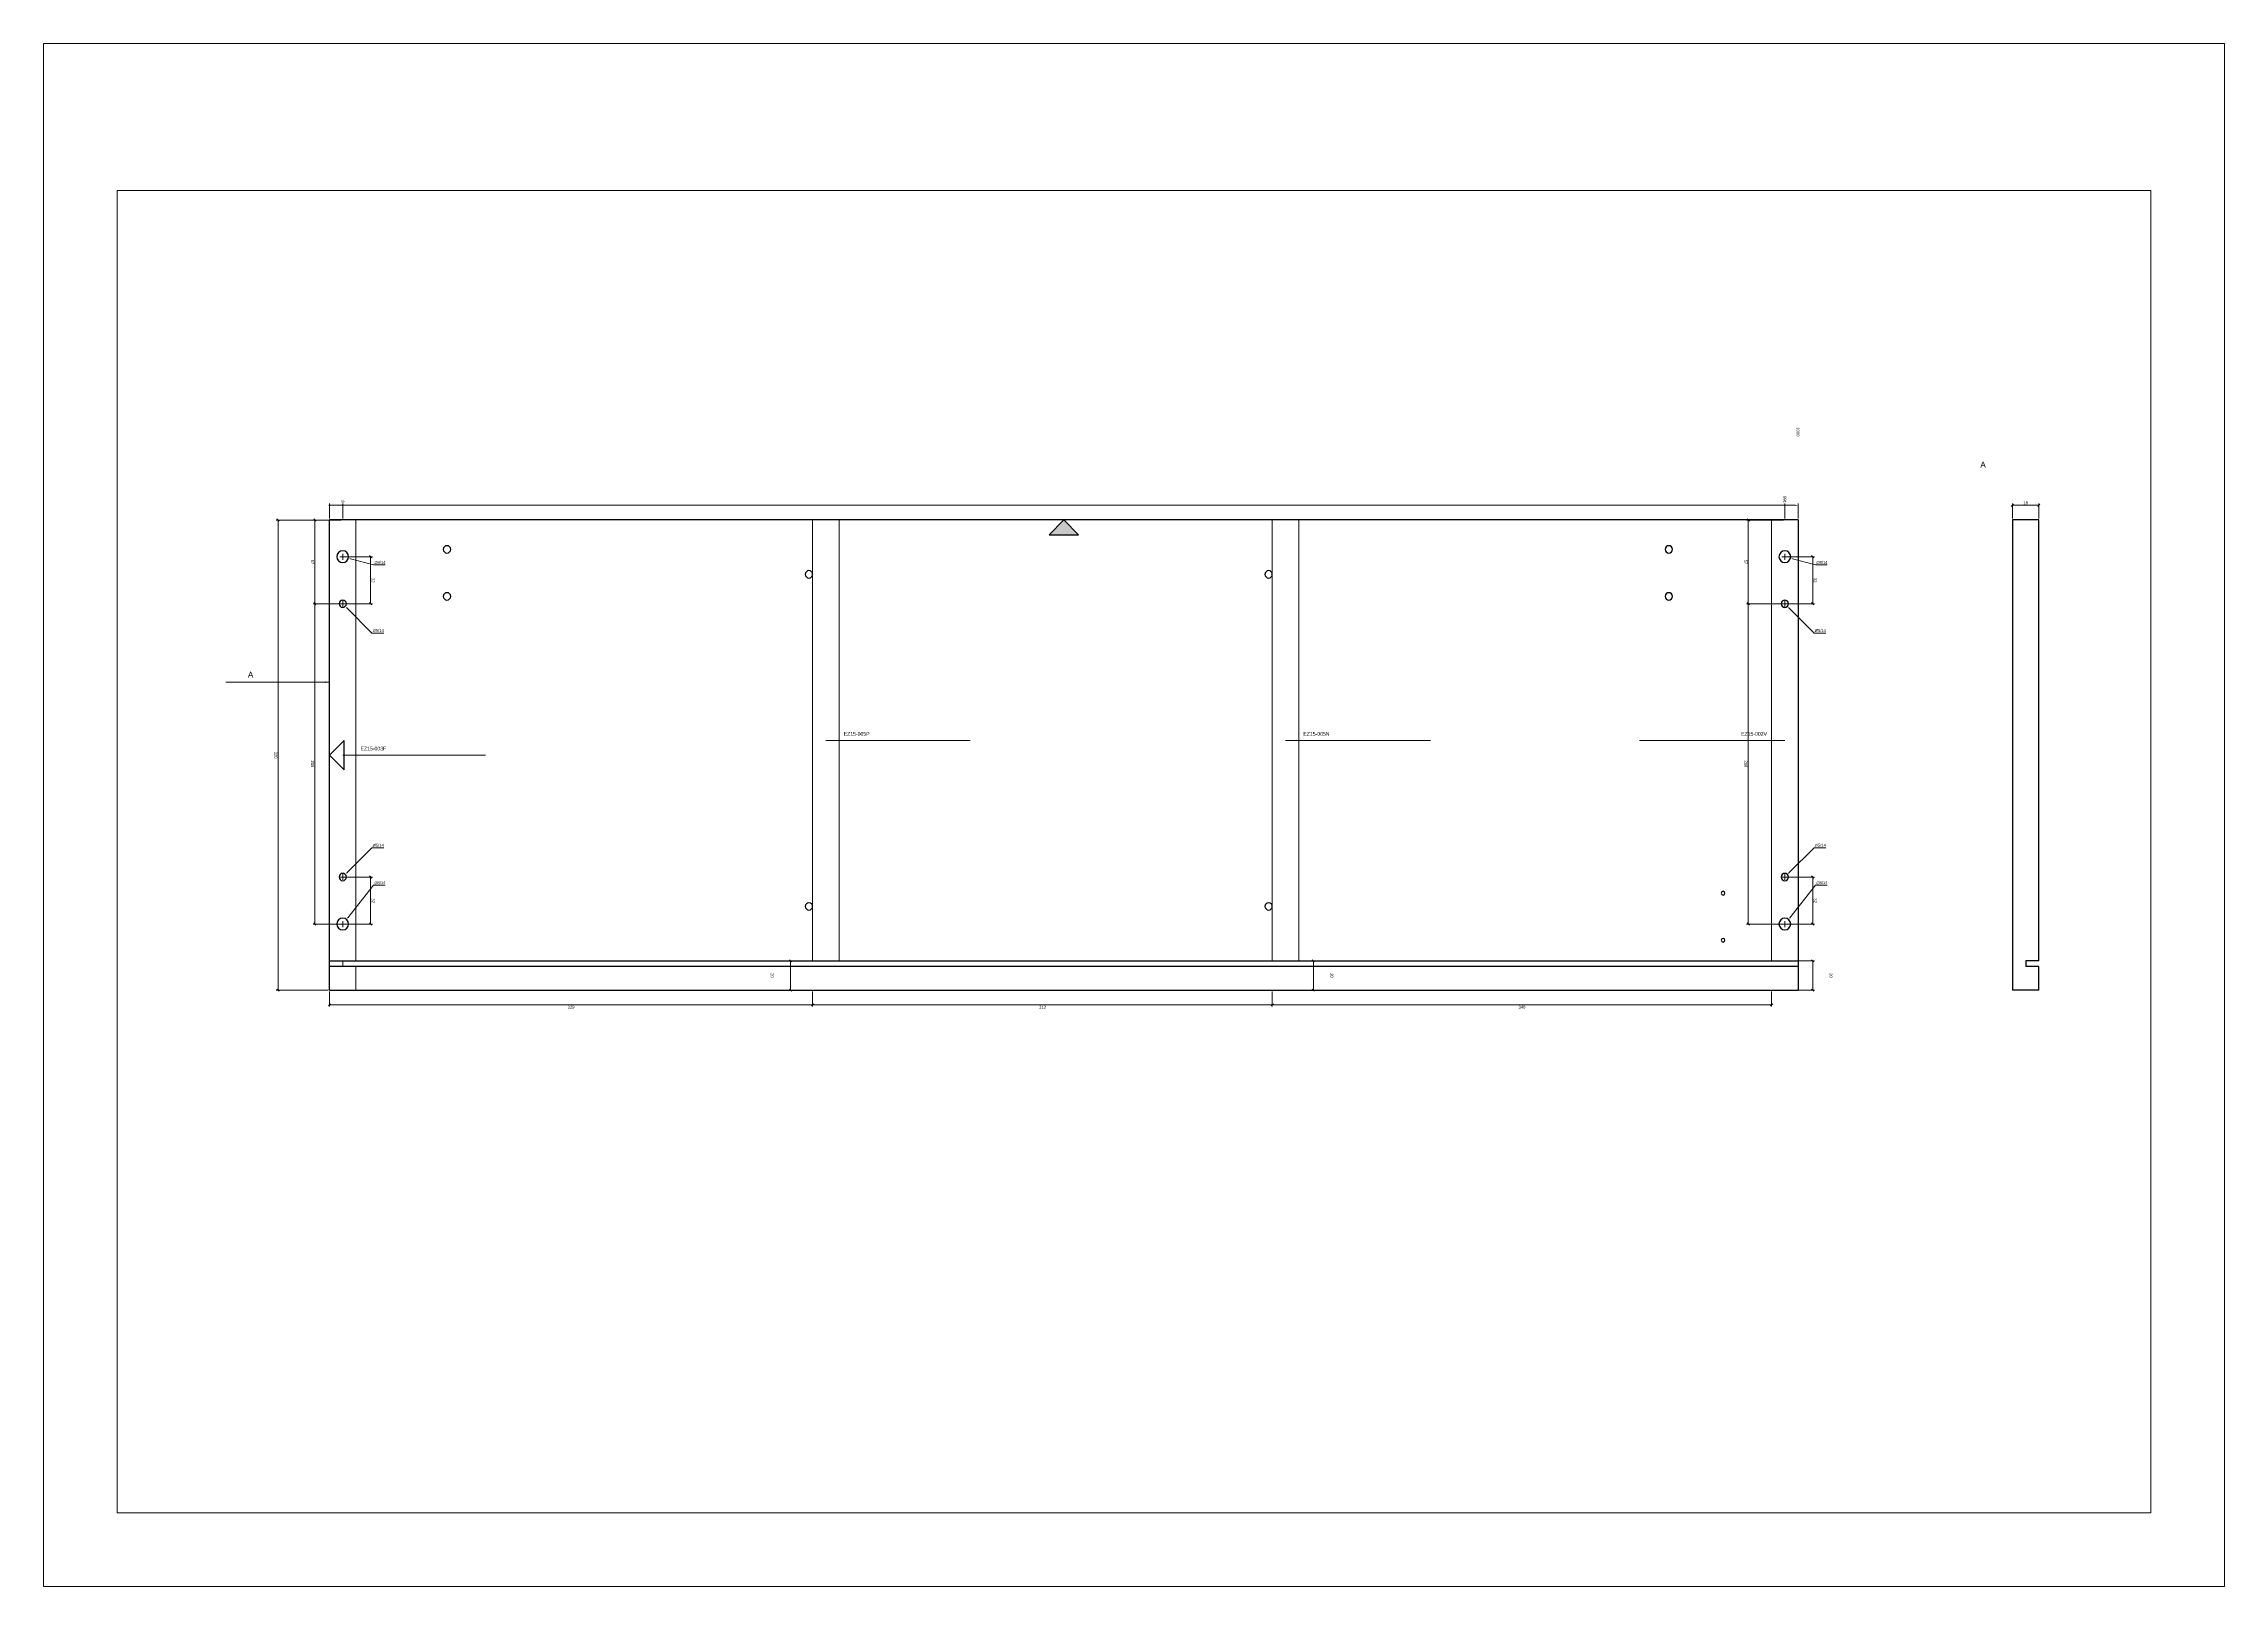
# Paper-space layout 'Left cabinet side2' of a CAD drawing. Header units: millimetres. Extents: x -4 to 1481, y -4 to 1046.
import ezdxf

# ---------------------------------------------------------------- set-up
doc = ezdxf.new("R2010")
doc.units = ezdxf.units.MM
doc.layers.get('0').update_dxf_attribs({"true_color": 0xc2c2ced6})
for name, color, linetype, true_color in [('New project_cabinet-001_Left cabinet side_Machining group1_View from above', 1, 'Continuous', 0xc2ff0000), ('New project_cabinet-001_Left cabinet side_Machining group_View from above', 1, 'Continuous', 0xc2ff0000), ('New project_cabinet-001_Left cabinet side_View from above', 1, 'Continuous', 0xc2ff0000), ('New project_cabinet-001_Left cabinet side_View from left', 1, 'Continuous', 0xc2ff0000)]:
    doc.layers.add(name, color=color, linetype=linetype, true_color=true_color)
doc.layers.add('TitleBlock', color=7, linetype='Continuous')
doc.styles.add('Beschriftung', font='arial.ttf')
doc.styles.add('Blum_Dimension', font='arial.ttf', dxfattribs={"height": 2})
doc.styles.add('Blum_ViewInfo', font='arial.ttf', dxfattribs={"height": 4})
doc.dimstyles.new('Blum_Chain', dxfattribs={"dimtxt": 2, "dimasz": 2, "dimexe": 1.25, "dimexo": 1, "dimtad": 0, "dimjust": 4, "dimtih": 1, "dimtoh": 1, "dimtxsty": 'Blum_Dimension', "dimblk1": 'DOTSMALL', "dimsah": 1, "dimcen": 2, "dimadec": 0, "dimazin": 2, "dimtfac": 1, "dimtix": 1, "dimtmove": 0, "dimatfit": 3, "dimldrblk": 'OBLIQUE', "dimfxl": 1, "dimlwd": 5, "dimlwe": 5, "dimarcsym": 0})
doc.dimstyles.new('Blum_Default', dxfattribs={"dimtxt": 2, "dimasz": 1.5, "dimexe": 1.25, "dimexo": 1, "dimtad": 1, "dimtxsty": 'Blum_Dimension', "dimblk": 'OBLIQUE', "dimcen": 2, "dimadec": 0, "dimazin": 2, "dimtfac": 1, "dimtix": 1, "dimtmove": 0, "dimatfit": 3, "dimfxl": 1, "dimlwd": 5, "dimlwe": 5, "dimarcsym": 0})
doc.dimstyles.new('Blum_Default$4', dxfattribs={"dimtxt": 2, "dimasz": 1.5, "dimexe": 1.25, "dimexo": 1, "dimtad": 1, "dimtih": 1, "dimtoh": 1, "dimtxsty": 'Blum_Dimension', "dimblk1": 'OBLIQUE', "dimsah": 1, "dimcen": 2, "dimadec": 0, "dimazin": 2, "dimtfac": 1, "dimtofl": 0, "dimtmove": 0, "dimatfit": 3, "dimfxl": 1, "dimlwd": 5, "dimlwe": 5, "dimarcsym": 0})
doc.dimstyles.new('Blum_ViewInfo', dxfattribs={"dimtxt": 4, "dimasz": 3, "dimexe": 1.25, "dimexo": 1, "dimtad": 1, "dimtxsty": 'Blum_ViewInfo', "dimblk": 'OBLIQUE', "dimcen": 0.09, "dimadec": 0, "dimazin": 2, "dimtfac": 1, "dimtofl": 0, "dimtmove": 0, "dimatfit": 2, "dimfxl": 1, "dimlwd": 20, "dimlwe": 20, "dimarcsym": 0})

# ---------------------------------------------------------------- blocks, each defined once
blk = doc.blocks.new('TitleBlock_Left cabinet side2')
at = {"layer": 'TitleBlock', "lineweight": 0}
for points in [[(-0.79, -0.79, 0), (-0.79, 209.21, 0), (296.21, 209.21, 0), (296.21, -0.79, 0)], [(9.21, 9.21, 0), (9.21, 189.21, 0), (286.21, 189.21, 0), (286.21, 9.21, 0)]]:
    blk.add_polyline3d(points, close=True, dxfattribs=at)
blk = doc.blocks.new('_Oblique')
at = {"color": 0, "linetype": 'ByBlock', "lineweight": -2}
blk.add_line((-0.5, -0.5), (0.5, 0.5), dxfattribs=at)
blk = doc.blocks.new('*D208')
at = {"layer": 'Defpoints', "color": 0, "lineweight": 0}
for p in [(1354.7, 731.8), (1336.7, 721.8), (1354.7, 721.8)]:
    blk.add_point(p, dxfattribs=at)
at = {"layer": 'New project_cabinet-001_Left cabinet side_View from left', "color": 0, "lineweight": 5}
for p, q in [((1336.7, 722.8), (1336.7, 733.1)), ((1336.7, 731.8), (1354.7, 731.8)), ((1354.7, 722.8), (1354.7, 733.1))]:
    blk.add_line(p, q, dxfattribs=at)
at = {"layer": 'New project_cabinet-001_Left cabinet side_View from left', "color": 0, "lineweight": 5, "xscale": 1.5, "yscale": 1.5, "zscale": 1.5, "rotation": 180}
blk.add_blockref('_Oblique', (1336.7, 731.8), dxfattribs=at)
at = {"layer": 'New project_cabinet-001_Left cabinet side_View from left', "color": 0, "lineweight": 5, "xscale": 1.5, "yscale": 1.5, "zscale": 1.5}
blk.add_blockref('_Oblique', (1354.7, 731.8), dxfattribs=at)
at = {"layer": 'New project_cabinet-001_Left cabinet side_View from left', "color": 0, "lineweight": 0, "insert": (1345.7, 733.5), "char_height": 2, "attachment_point": 5, "style": 'Blum_Dimension'}
blk.add_mtext('18', dxfattribs=at)
blk = doc.blocks.new('Blum_Trinagle_Outline')
blk.add_lwpolyline([(0, 0), (2, 2), (-2, 2)], close=True)
blk = doc.blocks.new('Blum_Trinagle_Filled')
h = blk.add_hatch(color=256)
h.dxf.hatch_style = 1
h.paths.add_polyline_path([(2, 2), (-2, 2), (0, 0)])
blk.add_lwpolyline([(0, 0), (2, 2), (-2, 2)], close=True)
blk = doc.blocks.new('_DotSmall')
at = {"color": 0, "linetype": 'ByBlock', "const_width": 0.5}
blk.add_lwpolyline([(-0.0625, 0, 1), (0.0625, 0, 1)], format="xyb", close=True, dxfattribs=at)
blk = doc.blocks.new('*D211')
at = {"layer": 'Defpoints', "color": 0, "lineweight": 0}
for p in [(199.7, 731.8), (190.7, 721.8), (199.7, 721.8)]:
    blk.add_point(p, dxfattribs=at)
at = {"layer": 'New project_cabinet-001_Left cabinet side_View from above', "color": 0, "lineweight": 5}
for p, q in [((190.7, 722.8), (190.7, 733.1)), ((190.7, 731.8), (197.7, 731.8)), ((199.7, 722.8), (199.7, 733.1))]:
    blk.add_line(p, q, dxfattribs=at)
at = {"layer": 'New project_cabinet-001_Left cabinet side_View from above', "color": 0, "lineweight": 0}
blk.add_solid([(197.7, 731.5), (197.7, 732.2), (199.7, 731.8)], dxfattribs=at)
at = {"layer": 'New project_cabinet-001_Left cabinet side_View from above', "color": 0, "lineweight": 5, "xscale": 2, "yscale": 2, "zscale": 2, "rotation": 180}
blk.add_blockref('_DotSmall', (190.7, 731.8), dxfattribs=at)
at = {"layer": 'New project_cabinet-001_Left cabinet side_View from above', "color": 0, "lineweight": 0, "insert": (199.7, 734.4), "char_height": 2, "attachment_point": 5, "rotation": 270, "style": 'Blum_Dimension'}
blk.add_mtext('9', dxfattribs=at)
blk = doc.blocks.new('*D214')
at = {"layer": 'Defpoints', "color": 0, "lineweight": 0}
for p in [(1181.7, 731.8), (190.7, 721.8), (1181.7, 721.8)]:
    blk.add_point(p, dxfattribs=at)
at = {"layer": 'New project_cabinet-001_Left cabinet side_View from above', "color": 0, "lineweight": 5}
for p, q in [((190.7, 722.8), (190.7, 733.1)), ((190.7, 731.8), (1179.7, 731.8)), ((1181.7, 722.8), (1181.7, 733.1))]:
    blk.add_line(p, q, dxfattribs=at)
at = {"layer": 'New project_cabinet-001_Left cabinet side_View from above', "color": 0, "lineweight": 0}
blk.add_solid([(1179.7, 731.5), (1179.7, 732.2), (1181.7, 731.8)], dxfattribs=at)
at = {"layer": 'New project_cabinet-001_Left cabinet side_View from above', "color": 0, "lineweight": 5, "xscale": 2, "yscale": 2, "zscale": 2, "rotation": 180}
blk.add_blockref('_DotSmall', (190.7, 731.8), dxfattribs=at)
at = {"layer": 'New project_cabinet-001_Left cabinet side_View from above', "color": 0, "lineweight": 0, "insert": (1181.7, 735.7), "char_height": 2, "attachment_point": 5, "rotation": 270, "style": 'Blum_Dimension'}
blk.add_mtext('991', dxfattribs=at)
blk = doc.blocks.new('*D217')
at = {"layer": 'Defpoints', "color": 0, "lineweight": 0}
for p in [(1190.7, 731.8), (190.7, 721.8), (1190.7, 721.8)]:
    blk.add_point(p, dxfattribs=at)
at = {"layer": 'New project_cabinet-001_Left cabinet side_View from above', "color": 0, "lineweight": 5}
for p, q in [((190.7, 722.8), (190.7, 733.1)), ((190.7, 731.8), (1188.7, 731.8)), ((1190.7, 722.8), (1190.7, 733.1))]:
    blk.add_line(p, q, dxfattribs=at)
at = {"layer": 'New project_cabinet-001_Left cabinet side_View from above', "color": 0, "lineweight": 0}
blk.add_solid([(1188.7, 731.5), (1188.7, 732.2), (1190.7, 731.8)], dxfattribs=at)
at = {"layer": 'New project_cabinet-001_Left cabinet side_View from above', "color": 0, "lineweight": 5, "xscale": 2, "yscale": 2, "zscale": 2, "rotation": 180}
blk.add_blockref('_DotSmall', (190.7, 731.8), dxfattribs=at)
at = {"layer": 'New project_cabinet-001_Left cabinet side_View from above', "color": 0, "lineweight": 0, "insert": (1190.7, 781.8), "char_height": 2, "attachment_point": 5, "rotation": 270, "style": 'Blum_Dimension'}
blk.add_mtext('1000', dxfattribs=at)
blk = doc.blocks.new('*D220')
at = {"layer": 'Defpoints', "color": 0, "lineweight": 0}
for p in [(180.7, 664.8), (199.7, 664.8), (199.7, 446.8)]:
    blk.add_point(p, dxfattribs=at)
at = {"layer": 'New project_cabinet-001_Left cabinet side_View from above', "color": 0, "lineweight": 5}
for p, q in [((198.7, 664.8), (179.5, 664.8)), ((180.7, 446.8), (180.7, 664.8)), ((198.7, 446.8), (179.5, 446.8))]:
    blk.add_line(p, q, dxfattribs=at)
at = {"layer": 'New project_cabinet-001_Left cabinet side_View from above', "color": 0, "lineweight": 5, "xscale": 1.5, "yscale": 1.5, "zscale": 1.5}
for p, rotation in [((180.7, 664.8), 90), ((180.7, 446.8), 270)]:
    blk.add_blockref('_Oblique', p, dxfattribs=dict(at, rotation=rotation))
at = {"layer": 'New project_cabinet-001_Left cabinet side_View from above', "color": 0, "lineweight": 0, "insert": (179.1, 555.8), "char_height": 2, "attachment_point": 5, "rotation": 270, "style": 'Blum_Dimension'}
blk.add_mtext('218', dxfattribs=at)
blk = doc.blocks.new('*D223')
at = {"layer": 'Defpoints', "color": 0, "lineweight": 0}
for p in [(180.7, 721.8), (199.7, 721.8), (199.7, 664.8)]:
    blk.add_point(p, dxfattribs=at)
at = {"layer": 'New project_cabinet-001_Left cabinet side_View from above', "color": 0, "lineweight": 5}
for p, q in [((198.7, 721.8), (179.5, 721.8)), ((180.7, 664.8), (180.7, 721.8)), ((198.7, 664.8), (179.5, 664.8))]:
    blk.add_line(p, q, dxfattribs=at)
at = {"layer": 'New project_cabinet-001_Left cabinet side_View from above', "color": 0, "lineweight": 5, "xscale": 1.5, "yscale": 1.5, "zscale": 1.5}
for p, rotation in [((180.7, 721.8), 90), ((180.7, 664.8), 270)]:
    blk.add_blockref('_Oblique', p, dxfattribs=dict(at, rotation=rotation))
at = {"layer": 'New project_cabinet-001_Left cabinet side_View from above', "color": 0, "lineweight": 0, "insert": (179.1, 693.3), "char_height": 2, "attachment_point": 5, "rotation": 270, "style": 'Blum_Dimension'}
blk.add_mtext('57', dxfattribs=at)
blk = doc.blocks.new('*D226')
at = {"layer": 'Defpoints', "color": 0, "lineweight": 0}
for p in [(199.7, 478.8), (218.7, 478.8), (199.7, 446.8)]:
    blk.add_point(p, dxfattribs=at)
at = {"layer": 'New project_cabinet-001_Left cabinet side_View from above', "color": 0, "lineweight": 5}
for p, q in [((200.7, 478.8), (220, 478.8)), ((218.7, 446.8), (218.7, 478.8)), ((200.7, 446.8), (220, 446.8))]:
    blk.add_line(p, q, dxfattribs=at)
at = {"layer": 'New project_cabinet-001_Left cabinet side_View from above', "color": 0, "lineweight": 5, "xscale": 1.5, "yscale": 1.5, "zscale": 1.5}
for p, rotation in [((218.7, 478.8), 90), ((218.7, 446.8), 270)]:
    blk.add_blockref('_Oblique', p, dxfattribs=dict(at, rotation=rotation))
at = {"layer": 'New project_cabinet-001_Left cabinet side_View from above', "color": 0, "lineweight": 0, "insert": (220.4, 462.8), "char_height": 2, "attachment_point": 5, "rotation": 270, "style": 'Blum_Dimension'}
blk.add_mtext('32', dxfattribs=at)
blk = doc.blocks.new('*D229')
at = {"layer": 'Defpoints', "color": 0, "lineweight": 0}
for p in [(199.7, 696.8), (218.7, 696.8), (199.7, 664.8)]:
    blk.add_point(p, dxfattribs=at)
at = {"layer": 'New project_cabinet-001_Left cabinet side_View from above', "color": 0, "lineweight": 5}
for p, q in [((200.7, 696.8), (220, 696.8)), ((218.7, 664.8), (218.7, 696.8)), ((200.7, 664.8), (220, 664.8))]:
    blk.add_line(p, q, dxfattribs=at)
at = {"layer": 'New project_cabinet-001_Left cabinet side_View from above', "color": 0, "lineweight": 5, "xscale": 1.5, "yscale": 1.5, "zscale": 1.5}
for p, rotation in [((218.7, 696.8), 90), ((218.7, 664.8), 270)]:
    blk.add_blockref('_Oblique', p, dxfattribs=dict(at, rotation=rotation))
at = {"layer": 'New project_cabinet-001_Left cabinet side_View from above', "color": 0, "lineweight": 0, "insert": (220.4, 680.8), "char_height": 2, "attachment_point": 5, "rotation": 270, "style": 'Blum_Dimension'}
blk.add_mtext('32', dxfattribs=at)
blk = doc.blocks.new('*D232')
at = {"layer": 'Defpoints', "color": 0, "lineweight": 0}
for p in [(504.7, 421.8), (519.7, 421.8), (519.7, 401.8)]:
    blk.add_point(p, dxfattribs=at)
at = {"layer": 'New project_cabinet-001_Left cabinet side_View from above', "color": 0, "lineweight": 5}
for p, q in [((518.7, 421.8), (503.5, 421.8)), ((504.7, 401.8), (504.7, 421.8)), ((518.7, 401.8), (503.5, 401.8))]:
    blk.add_line(p, q, dxfattribs=at)
at = {"layer": 'New project_cabinet-001_Left cabinet side_View from above', "color": 0, "lineweight": 5, "xscale": 1.5, "yscale": 1.5, "zscale": 1.5}
for p, rotation in [((504.7, 421.8), 90), ((504.7, 401.8), 270)]:
    blk.add_blockref('_Oblique', p, dxfattribs=dict(at, rotation=rotation))
at = {"layer": 'New project_cabinet-001_Left cabinet side_View from above', "color": 0, "lineweight": 0, "insert": (492.2, 411.8), "char_height": 2, "attachment_point": 5, "rotation": 270, "style": 'Blum_Dimension'}
blk.add_mtext('20', dxfattribs=at)
blk = doc.blocks.new('*D235')
at = {"layer": 'Defpoints', "color": 0, "lineweight": 0}
for p in [(832.7, 421.8), (860.7, 421.8), (832.7, 401.8)]:
    blk.add_point(p, dxfattribs=at)
at = {"layer": 'New project_cabinet-001_Left cabinet side_View from above', "color": 0, "lineweight": 5}
for p, q in [((833.7, 421.8), (862, 421.8)), ((860.7, 401.8), (860.7, 421.8)), ((833.7, 401.8), (862, 401.8))]:
    blk.add_line(p, q, dxfattribs=at)
at = {"layer": 'New project_cabinet-001_Left cabinet side_View from above', "color": 0, "lineweight": 5, "xscale": 1.5, "yscale": 1.5, "zscale": 1.5}
for p, rotation in [((860.7, 421.8), 90), ((860.7, 401.8), 270)]:
    blk.add_blockref('_Oblique', p, dxfattribs=dict(at, rotation=rotation))
at = {"layer": 'New project_cabinet-001_Left cabinet side_View from above', "color": 0, "lineweight": 0, "insert": (873.2, 411.8), "char_height": 2, "attachment_point": 5, "rotation": 270, "style": 'Blum_Dimension'}
blk.add_mtext('20', dxfattribs=at)
blk = doc.blocks.new('*D238')
at = {"layer": 'Defpoints', "color": 0, "lineweight": 0}
for p in [(1156.8, 664.8), (1181.7, 664.8), (1181.7, 446.8)]:
    blk.add_point(p, dxfattribs=at)
at = {"layer": 'New project_cabinet-001_Left cabinet side_View from above', "color": 0, "lineweight": 5}
for p, q in [((1180.7, 664.8), (1155.6, 664.8)), ((1156.8, 446.8), (1156.8, 664.8)), ((1180.7, 446.8), (1155.6, 446.8))]:
    blk.add_line(p, q, dxfattribs=at)
at = {"layer": 'New project_cabinet-001_Left cabinet side_View from above', "color": 0, "lineweight": 5, "xscale": 1.5, "yscale": 1.5, "zscale": 1.5}
for p, rotation in [((1156.8, 664.8), 90), ((1156.8, 446.8), 270)]:
    blk.add_blockref('_Oblique', p, dxfattribs=dict(at, rotation=rotation))
at = {"layer": 'New project_cabinet-001_Left cabinet side_View from above', "color": 0, "lineweight": 0, "insert": (1155.2, 555.8), "char_height": 2, "attachment_point": 5, "rotation": 270, "style": 'Blum_Dimension'}
blk.add_mtext('218', dxfattribs=at)
blk = doc.blocks.new('*D241')
at = {"layer": 'Defpoints', "color": 0, "lineweight": 0}
for p in [(1156.8, 721.8), (1181.7, 721.8), (1181.7, 664.8)]:
    blk.add_point(p, dxfattribs=at)
at = {"layer": 'New project_cabinet-001_Left cabinet side_View from above', "color": 0, "lineweight": 5}
for p, q in [((1180.7, 721.8), (1155.6, 721.8)), ((1156.8, 664.8), (1156.8, 721.8)), ((1180.7, 664.8), (1155.6, 664.8))]:
    blk.add_line(p, q, dxfattribs=at)
at = {"layer": 'New project_cabinet-001_Left cabinet side_View from above', "color": 0, "lineweight": 5, "xscale": 1.5, "yscale": 1.5, "zscale": 1.5}
for p, rotation in [((1156.8, 721.8), 90), ((1156.8, 664.8), 270)]:
    blk.add_blockref('_Oblique', p, dxfattribs=dict(at, rotation=rotation))
at = {"layer": 'New project_cabinet-001_Left cabinet side_View from above', "color": 0, "lineweight": 0, "insert": (1155.2, 693.3), "char_height": 2, "attachment_point": 5, "rotation": 270, "style": 'Blum_Dimension'}
blk.add_mtext('57', dxfattribs=at)
blk = doc.blocks.new('*D244')
at = {"layer": 'Defpoints', "color": 0, "lineweight": 0}
for p in [(1172.7, 421.8), (1200.7, 421.8), (1172.7, 401.8)]:
    blk.add_point(p, dxfattribs=at)
at = {"layer": 'New project_cabinet-001_Left cabinet side_View from above', "color": 0, "lineweight": 5}
for p, q in [((1173.7, 421.8), (1202, 421.8)), ((1200.7, 401.8), (1200.7, 421.8)), ((1173.7, 401.8), (1202, 401.8))]:
    blk.add_line(p, q, dxfattribs=at)
at = {"layer": 'New project_cabinet-001_Left cabinet side_View from above', "color": 0, "lineweight": 5, "xscale": 1.5, "yscale": 1.5, "zscale": 1.5}
for p, rotation in [((1200.7, 421.8), 90), ((1200.7, 401.8), 270)]:
    blk.add_blockref('_Oblique', p, dxfattribs=dict(at, rotation=rotation))
at = {"layer": 'New project_cabinet-001_Left cabinet side_View from above', "color": 0, "lineweight": 0, "insert": (1213.2, 411.8), "char_height": 2, "attachment_point": 5, "rotation": 270, "style": 'Blum_Dimension'}
blk.add_mtext('20', dxfattribs=at)
blk = doc.blocks.new('*D247')
at = {"layer": 'Defpoints', "color": 0, "lineweight": 0}
for p in [(1181.7, 478.8), (1200.7, 478.8), (1181.7, 446.8)]:
    blk.add_point(p, dxfattribs=at)
at = {"layer": 'New project_cabinet-001_Left cabinet side_View from above', "color": 0, "lineweight": 5}
for p, q in [((1182.7, 478.8), (1202, 478.8)), ((1200.7, 446.8), (1200.7, 478.8)), ((1182.7, 446.8), (1202, 446.8))]:
    blk.add_line(p, q, dxfattribs=at)
at = {"layer": 'New project_cabinet-001_Left cabinet side_View from above', "color": 0, "lineweight": 5, "xscale": 1.5, "yscale": 1.5, "zscale": 1.5}
for p, rotation in [((1200.7, 478.8), 90), ((1200.7, 446.8), 270)]:
    blk.add_blockref('_Oblique', p, dxfattribs=dict(at, rotation=rotation))
at = {"layer": 'New project_cabinet-001_Left cabinet side_View from above', "color": 0, "lineweight": 0, "insert": (1202.4, 462.8), "char_height": 2, "attachment_point": 5, "rotation": 270, "style": 'Blum_Dimension'}
blk.add_mtext('32', dxfattribs=at)
blk = doc.blocks.new('*D250')
at = {"layer": 'Defpoints', "color": 0, "lineweight": 0}
for p in [(1181.7, 696.8), (1200.7, 696.8), (1181.7, 664.8)]:
    blk.add_point(p, dxfattribs=at)
at = {"layer": 'New project_cabinet-001_Left cabinet side_View from above', "color": 0, "lineweight": 5}
for p, q in [((1182.7, 696.8), (1202, 696.8)), ((1200.7, 664.8), (1200.7, 696.8)), ((1182.7, 664.8), (1202, 664.8))]:
    blk.add_line(p, q, dxfattribs=at)
at = {"layer": 'New project_cabinet-001_Left cabinet side_View from above', "color": 0, "lineweight": 5, "xscale": 1.5, "yscale": 1.5, "zscale": 1.5}
for p, rotation in [((1200.7, 696.8), 90), ((1200.7, 664.8), 270)]:
    blk.add_blockref('_Oblique', p, dxfattribs=dict(at, rotation=rotation))
at = {"layer": 'New project_cabinet-001_Left cabinet side_View from above', "color": 0, "lineweight": 0, "insert": (1202.4, 680.8), "char_height": 2, "attachment_point": 5, "rotation": 270, "style": 'Blum_Dimension'}
blk.add_mtext('32', dxfattribs=at)
blk = doc.blocks.new('*D253')
at = {"layer": 'Defpoints', "color": 0, "lineweight": 0}
for p in [(190.7, 401.8), (519.7, 401.8), (519.7, 391.8)]:
    blk.add_point(p, dxfattribs=at)
at = {"layer": 'New project_cabinet-001_Left cabinet side_View from above', "color": 0, "lineweight": 5}
for p, q in [((190.7, 400.8), (190.7, 390.6)), ((190.7, 391.8), (519.7, 391.8)), ((519.7, 400.8), (519.7, 390.6))]:
    blk.add_line(p, q, dxfattribs=at)
at = {"layer": 'New project_cabinet-001_Left cabinet side_View from above', "color": 0, "lineweight": 5, "xscale": 1.5, "yscale": 1.5, "zscale": 1.5, "rotation": 180}
blk.add_blockref('_Oblique', (190.7, 391.8), dxfattribs=at)
at = {"layer": 'New project_cabinet-001_Left cabinet side_View from above', "color": 0, "lineweight": 5, "xscale": 1.5, "yscale": 1.5, "zscale": 1.5}
blk.add_blockref('_Oblique', (519.7, 391.8), dxfattribs=at)
at = {"layer": 'New project_cabinet-001_Left cabinet side_View from above', "color": 0, "lineweight": 0, "insert": (355.2, 390.2), "char_height": 2, "attachment_point": 5, "style": 'Blum_Dimension'}
blk.add_mtext('329', dxfattribs=at)
blk = doc.blocks.new('*D256')
at = {"layer": 'Defpoints', "color": 0, "lineweight": 0}
for p in [(519.7, 401.8), (832.7, 401.8), (832.7, 391.8)]:
    blk.add_point(p, dxfattribs=at)
at = {"layer": 'New project_cabinet-001_Left cabinet side_View from above', "color": 0, "lineweight": 5}
for p, q in [((519.7, 400.8), (519.7, 390.6)), ((519.7, 391.8), (832.7, 391.8)), ((832.7, 400.8), (832.7, 390.6))]:
    blk.add_line(p, q, dxfattribs=at)
at = {"layer": 'New project_cabinet-001_Left cabinet side_View from above', "color": 0, "lineweight": 5, "xscale": 1.5, "yscale": 1.5, "zscale": 1.5, "rotation": 180}
blk.add_blockref('_Oblique', (519.7, 391.8), dxfattribs=at)
at = {"layer": 'New project_cabinet-001_Left cabinet side_View from above', "color": 0, "lineweight": 5, "xscale": 1.5, "yscale": 1.5, "zscale": 1.5}
blk.add_blockref('_Oblique', (832.7, 391.8), dxfattribs=at)
at = {"layer": 'New project_cabinet-001_Left cabinet side_View from above', "color": 0, "lineweight": 0, "insert": (676.2, 390.2), "char_height": 2, "attachment_point": 5, "style": 'Blum_Dimension'}
blk.add_mtext('313', dxfattribs=at)
blk = doc.blocks.new('*D259')
at = {"layer": 'Defpoints', "color": 0, "lineweight": 0}
for p in [(832.7, 401.8), (1172.7, 401.8), (1172.7, 391.8)]:
    blk.add_point(p, dxfattribs=at)
at = {"layer": 'New project_cabinet-001_Left cabinet side_View from above', "color": 0, "lineweight": 5}
for p, q in [((832.7, 400.8), (832.7, 390.6)), ((832.7, 391.8), (1172.7, 391.8)), ((1172.7, 400.8), (1172.7, 390.6))]:
    blk.add_line(p, q, dxfattribs=at)
at = {"layer": 'New project_cabinet-001_Left cabinet side_View from above', "color": 0, "lineweight": 5, "xscale": 1.5, "yscale": 1.5, "zscale": 1.5, "rotation": 180}
blk.add_blockref('_Oblique', (832.7, 391.8), dxfattribs=at)
at = {"layer": 'New project_cabinet-001_Left cabinet side_View from above', "color": 0, "lineweight": 5, "xscale": 1.5, "yscale": 1.5, "zscale": 1.5}
blk.add_blockref('_Oblique', (1172.7, 391.8), dxfattribs=at)
at = {"layer": 'New project_cabinet-001_Left cabinet side_View from above', "color": 0, "lineweight": 0, "insert": (1002.7, 390.2), "char_height": 2, "attachment_point": 5, "style": 'Blum_Dimension'}
blk.add_mtext('340', dxfattribs=at)
blk = doc.blocks.new('*D262')
at = {"layer": 'Defpoints', "color": 0, "lineweight": 0}
for p in [(1177.9, 697.9), (1185.6, 695.8)]:
    blk.add_point(p, dxfattribs=at)
at = {"layer": 'New project_cabinet-001_Left cabinet side_Machining group_View from above', "color": 0, "lineweight": 5}
for p, q in [((1181.7, 694.8), (1181.7, 698.8)), ((1179.7, 696.8), (1183.7, 696.8)), ((1202.7, 691.2), (1187, 695.4)), ((1210.6, 691.2), (1202.7, 691.2))]:
    blk.add_line(p, q, dxfattribs=at)
at = {"layer": 'New project_cabinet-001_Left cabinet side_Machining group_View from above', "color": 0, "lineweight": 0}
blk.add_solid([(1187.1, 695.6), (1187, 695.2), (1185.6, 695.8)], dxfattribs=at)
at = {"layer": 'New project_cabinet-001_Left cabinet side_Machining group_View from above', "color": 0, "lineweight": 0, "insert": (1207, 692.9), "char_height": 2, "attachment_point": 5, "style": 'Blum_Dimension'}
blk.add_mtext('∅8/14', dxfattribs=at)
blk = doc.blocks.new('*D265')
at = {"layer": 'Defpoints', "color": 0, "lineweight": 0}
for p in [(1179.9, 666.6), (1183.5, 663.1)]:
    blk.add_point(p, dxfattribs=at)
at = {"layer": 'New project_cabinet-001_Left cabinet side_Machining group_View from above', "color": 0, "lineweight": 5}
for p, q in [((1179.7, 664.8), (1183.7, 664.8)), ((1181.7, 662.8), (1181.7, 666.8)), ((1201.6, 644.9), (1184.5, 662)), ((1209.6, 644.9), (1201.6, 644.9))]:
    blk.add_line(p, q, dxfattribs=at)
at = {"layer": 'New project_cabinet-001_Left cabinet side_Machining group_View from above', "color": 0, "lineweight": 0}
blk.add_solid([(1184.7, 662.2), (1184.4, 661.8), (1183.5, 663.1)], dxfattribs=at)
at = {"layer": 'New project_cabinet-001_Left cabinet side_Machining group_View from above', "color": 0, "lineweight": 0, "insert": (1205.9, 646.6), "char_height": 2, "attachment_point": 5, "style": 'Blum_Dimension'}
blk.add_mtext('∅5/14', dxfattribs=at)
blk = doc.blocks.new('*D268')
at = {"layer": 'Defpoints', "color": 0, "lineweight": 0}
for p in [(1184.2, 450), (1179.2, 443.7)]:
    blk.add_point(p, dxfattribs=at)
at = {"layer": 'New project_cabinet-001_Left cabinet side_Machining group1_View from above', "color": 0, "lineweight": 5}
for p, q in [((1202.7, 473.2), (1185.1, 451.1)), ((1210.6, 473.2), (1202.7, 473.2)), ((1179.7, 446.8), (1183.7, 446.8)), ((1181.7, 444.8), (1181.7, 448.8))]:
    blk.add_line(p, q, dxfattribs=at)
at = {"layer": 'New project_cabinet-001_Left cabinet side_Machining group1_View from above', "color": 0, "lineweight": 0}
blk.add_solid([(1184.9, 451.3), (1185.3, 451), (1184.2, 450)], dxfattribs=at)
at = {"layer": 'New project_cabinet-001_Left cabinet side_Machining group1_View from above', "color": 0, "lineweight": 0, "insert": (1207, 474.9), "char_height": 2, "attachment_point": 5, "style": 'Blum_Dimension'}
blk.add_mtext('∅8/14', dxfattribs=at)
blk = doc.blocks.new('*D271')
at = {"layer": 'Defpoints', "color": 0, "lineweight": 0}
for p in [(1179.9, 477.1), (1183.5, 480.6)]:
    blk.add_point(p, dxfattribs=at)
at = {"layer": 'New project_cabinet-001_Left cabinet side_Machining group1_View from above', "color": 0, "lineweight": 5}
for p, q in [((1201.6, 498.7), (1184.5, 481.7)), ((1209.6, 498.7), (1201.6, 498.7)), ((1179.7, 478.8), (1183.7, 478.8)), ((1181.7, 476.8), (1181.7, 480.8))]:
    blk.add_line(p, q, dxfattribs=at)
at = {"layer": 'New project_cabinet-001_Left cabinet side_Machining group1_View from above', "color": 0, "lineweight": 0}
blk.add_solid([(1184.4, 481.8), (1184.7, 481.5), (1183.5, 480.6)], dxfattribs=at)
at = {"layer": 'New project_cabinet-001_Left cabinet side_Machining group1_View from above', "color": 0, "lineweight": 0, "insert": (1205.9, 500.4), "char_height": 2, "attachment_point": 5, "style": 'Blum_Dimension'}
blk.add_mtext('∅5/14', dxfattribs=at)
blk = doc.blocks.new('*D274')
at = {"layer": 'Defpoints', "color": 0, "lineweight": 0}
for p in [(195.9, 697.9), (203.6, 695.8)]:
    blk.add_point(p, dxfattribs=at)
at = {"layer": 'New project_cabinet-001_Left cabinet side_Machining group_View from above', "color": 0, "lineweight": 5}
for p, q in [((199.7, 694.8), (199.7, 698.8)), ((197.7, 696.8), (201.7, 696.8)), ((220.7, 691.2), (205, 695.4)), ((228.6, 691.2), (220.7, 691.2))]:
    blk.add_line(p, q, dxfattribs=at)
at = {"layer": 'New project_cabinet-001_Left cabinet side_Machining group_View from above', "color": 0, "lineweight": 0}
blk.add_solid([(205.1, 695.6), (205, 695.2), (203.6, 695.8)], dxfattribs=at)
at = {"layer": 'New project_cabinet-001_Left cabinet side_Machining group_View from above', "color": 0, "lineweight": 0, "insert": (225, 692.9), "char_height": 2, "attachment_point": 5, "style": 'Blum_Dimension'}
blk.add_mtext('∅8/14', dxfattribs=at)
blk = doc.blocks.new('*D277')
at = {"layer": 'Defpoints', "color": 0, "lineweight": 0}
for p in [(197.9, 666.6), (201.5, 663.1)]:
    blk.add_point(p, dxfattribs=at)
at = {"layer": 'New project_cabinet-001_Left cabinet side_Machining group_View from above', "color": 0, "lineweight": 5}
for p, q in [((197.7, 664.8), (201.7, 664.8)), ((199.7, 662.8), (199.7, 666.8)), ((219.6, 644.9), (202.5, 662)), ((227.6, 644.9), (219.6, 644.9))]:
    blk.add_line(p, q, dxfattribs=at)
at = {"layer": 'New project_cabinet-001_Left cabinet side_Machining group_View from above', "color": 0, "lineweight": 0}
blk.add_solid([(202.7, 662.2), (202.4, 661.8), (201.5, 663.1)], dxfattribs=at)
at = {"layer": 'New project_cabinet-001_Left cabinet side_Machining group_View from above', "color": 0, "lineweight": 0, "insert": (223.9, 646.6), "char_height": 2, "attachment_point": 5, "style": 'Blum_Dimension'}
blk.add_mtext('∅5/14', dxfattribs=at)
blk = doc.blocks.new('*D280')
at = {"layer": 'Defpoints', "color": 0, "lineweight": 0}
for p in [(202.2, 450), (197.2, 443.7)]:
    blk.add_point(p, dxfattribs=at)
at = {"layer": 'New project_cabinet-001_Left cabinet side_Machining group1_View from above', "color": 0, "lineweight": 5}
for p, q in [((220.7, 473.2), (203.1, 451.1)), ((228.6, 473.2), (220.7, 473.2)), ((197.7, 446.8), (201.7, 446.8)), ((199.7, 444.8), (199.7, 448.8))]:
    blk.add_line(p, q, dxfattribs=at)
at = {"layer": 'New project_cabinet-001_Left cabinet side_Machining group1_View from above', "color": 0, "lineweight": 0}
blk.add_solid([(202.9, 451.3), (203.3, 451), (202.2, 450)], dxfattribs=at)
at = {"layer": 'New project_cabinet-001_Left cabinet side_Machining group1_View from above', "color": 0, "lineweight": 0, "insert": (225, 474.9), "char_height": 2, "attachment_point": 5, "style": 'Blum_Dimension'}
blk.add_mtext('∅8/14', dxfattribs=at)
blk = doc.blocks.new('*D283')
at = {"layer": 'Defpoints', "color": 0, "lineweight": 0}
for p in [(197.9, 477.1), (201.5, 480.6)]:
    blk.add_point(p, dxfattribs=at)
at = {"layer": 'New project_cabinet-001_Left cabinet side_Machining group1_View from above', "color": 0, "lineweight": 5}
for p, q in [((219.6, 498.7), (202.5, 481.7)), ((227.6, 498.7), (219.6, 498.7)), ((197.7, 478.8), (201.7, 478.8)), ((199.7, 476.8), (199.7, 480.8))]:
    blk.add_line(p, q, dxfattribs=at)
at = {"layer": 'New project_cabinet-001_Left cabinet side_Machining group1_View from above', "color": 0, "lineweight": 0}
blk.add_solid([(202.4, 481.8), (202.7, 481.5), (201.5, 480.6)], dxfattribs=at)
at = {"layer": 'New project_cabinet-001_Left cabinet side_Machining group1_View from above', "color": 0, "lineweight": 0, "insert": (223.9, 500.4), "char_height": 2, "attachment_point": 5, "style": 'Blum_Dimension'}
blk.add_mtext('∅5/14', dxfattribs=at)
blk = doc.blocks.new('*D286')
at = {"layer": 'Defpoints', "color": 0, "lineweight": 0}
for p in [(155.7, 721.8), (190.7, 721.8), (190.7, 401.8)]:
    blk.add_point(p, dxfattribs=at)
at = {"layer": 'New project_cabinet-001_Left cabinet side_View from above', "color": 0, "lineweight": 5}
for p, q in [((189.7, 721.8), (154.5, 721.8)), ((155.7, 401.8), (155.7, 721.8)), ((189.7, 401.8), (154.5, 401.8))]:
    blk.add_line(p, q, dxfattribs=at)
at = {"layer": 'New project_cabinet-001_Left cabinet side_View from above', "color": 0, "lineweight": 5, "xscale": 1.5, "yscale": 1.5, "zscale": 1.5}
for p, rotation in [((155.7, 721.8), 90), ((155.7, 401.8), 270)]:
    blk.add_blockref('_Oblique', p, dxfattribs=dict(at, rotation=rotation))
at = {"layer": 'New project_cabinet-001_Left cabinet side_View from above', "color": 0, "lineweight": 0, "insert": (154.1, 561.8), "char_height": 2, "attachment_point": 5, "rotation": 270, "style": 'Blum_Dimension'}
blk.add_mtext('320', dxfattribs=at)

psp = doc.layouts.new('Left cabinet side2')

# ---------------------------------------------------------------- linework, layer by layer
at = {"linetype": 'Continuous', "lineweight": 30}
for p, q in [((190.714, 421.828), (190.714, 721.828)), ((1190.714, 721.828), (190.714, 721.828)), ((1190.714, 721.828), (1190.714, 421.828)), ((1336.714, 721.828), (1336.714, 401.828)), ((1354.714, 721.828), (1336.714, 721.828)), ((1354.714, 704.328), (1354.714, 721.828)), ((1354.714, 700.828), (1354.714, 704.328)), ((1354.714, 699.328), (1354.714, 700.828)), ((1354.714, 692.828), (1354.714, 699.328)), ((1354.714, 687.328), (1354.714, 692.828)), ((1354.714, 682.328), (1354.714, 687.328)), ((1354.714, 672.328), (1354.714, 682.328)), ((1354.714, 667.328), (1354.714, 672.328)), ((1354.714, 662.328), (1354.714, 667.328)), ((1354.714, 481.328), (1354.714, 662.328)), ((1354.714, 476.328), (1354.714, 481.328)), ((1354.714, 469.078), (1354.714, 476.328)), ((1354.714, 466.578), (1354.714, 469.078)), ((1354.714, 461.328), (1354.714, 466.578)), ((1354.714, 456.328), (1354.714, 461.328)), ((1354.714, 450.828), (1354.714, 456.328)), ((1354.714, 442.828), (1354.714, 450.828)), ((1354.714, 437.078), (1354.714, 442.828)), ((1354.714, 434.578), (1354.714, 437.078)), ((1354.714, 421.828), (1354.714, 434.578)), ((190.714, 421.828), (1190.714, 421.828)), ((190.714, 417.828), (190.714, 421.828)), ((1190.714, 417.828), (190.714, 417.828)), ((190.714, 401.828), (190.714, 417.828)), ((1190.714, 421.828), (1190.714, 417.828)), ((1190.714, 417.828), (1190.714, 401.828)), ((1345.714, 421.828), (1345.714, 417.828)), ((1354.714, 421.828), (1345.714, 421.828)), ((1354.714, 417.828), (1345.714, 417.828)), ((1354.714, 401.828), (1354.714, 417.828)), ((190.714, 401.828), (1190.714, 401.828)), ((1354.714, 401.828), (1336.714, 401.828))]:
    psp.add_line(p, q, dxfattribs=at)
at = {"linetype": 'Continuous', "lineweight": 5}
for p, q in [((190.714, 721.828), (190.714, 401.828)), ((208.714, 721.828), (190.714, 721.828)), ((208.714, 421.828), (208.714, 721.828)), ((519.714, 421.828), (519.714, 721.828)), ((537.714, 721.828), (519.714, 721.828)), ((537.714, 721.828), (537.714, 421.828)), ((832.714, 421.828), (832.714, 721.828)), ((850.714, 721.828), (832.714, 721.828)), ((850.714, 721.828), (850.714, 421.828)), ((1172.714, 721.828), (1172.714, 421.828)), ((1172.714, 721.828), (1190.714, 721.828)), ((1190.714, 421.828), (1190.714, 721.828)), ((199.714, 417.828), (199.714, 421.828)), ((208.714, 421.828), (199.714, 421.828)), ((208.714, 417.828), (199.714, 417.828)), ((208.714, 401.828), (208.714, 417.828)), ((537.714, 421.828), (519.714, 421.828)), ((850.714, 421.828), (832.714, 421.828)), ((1172.714, 421.828), (1190.714, 421.828)), ((208.714, 401.828), (190.714, 401.828))]:
    psp.add_line(p, q, dxfattribs=at)
at = {"linetype": 'Continuous', "lineweight": 30, "extrusion": (0, 0, -1)}
for centre, radius in [((-199.714, 696.828), 4), ((-270.714, 701.828), 2.5), ((-1102.714, 701.828), 2.5), ((-1181.714, 696.828), 4), ((-517.214, 684.828), 2.5), ((-830.214, 684.828), 2.5), ((-270.714, 669.828), 2.5), ((-1102.714, 669.828), 2.5), ((-199.714, 664.828), 2.5), ((-1181.714, 664.828), 2.5), ((-199.714, 478.828), 2.5), ((-1181.714, 478.828), 2.5), ((-517.214, 458.828), 2.5), ((-830.214, 458.828), 2.5), ((-1139.714, 467.828), 1.25), ((-199.714, 446.828), 4), ((-1181.714, 446.828), 4), ((-1139.714, 435.828), 1.25)]:
    psp.add_circle(centre, radius, dxfattribs=at)

# ---------------------------------------------------------------- block references
at = {"lineweight": 0, "xscale": 5, "yscale": 5, "zscale": 5}
psp.add_blockref('TitleBlock_Left cabinet side2', (0, 0), dxfattribs=at)
at = {"layer": 'New project_cabinet-001_Left cabinet side_View from above', "lineweight": 0, "xscale": 5, "yscale": 5, "zscale": 5}
for name, p, rotation in [('Blum_Trinagle_Filled', (690.714, 721.828), 180), ('Blum_Trinagle_Outline', (190.714, 561.828), 270)]:
    psp.add_blockref(name, p, dxfattribs=dict(at, rotation=rotation))

# ---------------------------------------------------------------- texts
at = {"lineweight": 0}
for s, insert, char_height, attachment_point, style in [('A', (1314.839, 757.453), 4, 7, 'Blum_ViewInfo'), ('A', (138.839, 614.553), 4, 9, 'Blum_ViewInfo'), ('EZ15-003F', (211.839, 564.953), 2.5, 7, 'Beschriftung'), ('EZ15-005P', (540.839, 574.953), 2.5, 7, 'Beschriftung'), ('EZ15-005N', (853.839, 574.953), 2.5, 7, 'Beschriftung'), ('EZ15-002V', (1169.589, 574.953), 2.5, 9, 'Beschriftung')]:
    psp.add_mtext(s, dxfattribs=dict(at, insert=insert, char_height=char_height, attachment_point=attachment_point, style=style))

# ---------------------------------------------------------------- dimensions: what is measured, and where the dimension line sits
at = {"layer": 'New project_cabinet-001_Left cabinet side_Machining group1_View from above', "lineweight": 0}
for p1, p2, picture, middle in [((197.946, 477.06), (201.482, 480.595), '*D283', (223.908, 498.715)), ((1179.946, 477.06), (1183.482, 480.595), '*D271', (1205.908, 498.715)), ((197.226, 443.695), (202.202, 449.96), '*D280', (224.968, 473.203)), ((1179.226, 443.695), (1184.202, 449.96), '*D268', (1206.968, 473.203))]:
    dim = psp.add_diameter_dim_2p(p1=p1, p2=p2, dimstyle='Blum_Default$4', override={"dimscale": 0, "dimpost": '/14'}, dxfattribs=at)
    dim.commit()
    dim.dimension.update_dxf_attribs({"geometry": picture, "text_midpoint": middle, "dimtype": 163})
at = {"layer": 'New project_cabinet-001_Left cabinet side_Machining group_View from above', "lineweight": 0}
for p1, p2, picture, middle in [((195.851, 697.865), (203.577, 695.79), '*D274', (224.968, 691.203)), ((1177.851, 697.865), (1185.577, 695.79), '*D262', (1206.968, 691.203)), ((197.946, 666.595), (201.482, 663.06), '*D277', (223.908, 644.94)), ((1179.946, 666.595), (1183.482, 663.06), '*D265', (1205.908, 644.94))]:
    dim = psp.add_diameter_dim_2p(p1=p1, p2=p2, dimstyle='Blum_Default$4', override={"dimscale": 0, "dimpost": '/14'}, dxfattribs=at)
    dim.commit()
    dim.dimension.update_dxf_attribs({"geometry": picture, "text_midpoint": middle, "dimtype": 163})
at = {"layer": 'New project_cabinet-001_Left cabinet side_View from above', "lineweight": 0}
dim = psp.add_linear_dim(base=(1190.714, 731.828), p1=(190.714, 721.828), p2=(1190.714, 721.828), dimstyle='Blum_Chain', override={"dimscale": 0, "dimtmove": 2}, dxfattribs=at)
dim.commit()
dim.dimension.update_dxf_attribs({"geometry": '*D217', "text_midpoint": (1190.714, 781.828), "dimtype": 160, "text_rotation": 90})
for base, p1, p2, dimstyle, override, picture, middle in [((1181.714, 731.828), (190.714, 721.828), (1181.714, 721.828), 'Blum_Chain', {"dimscale": 0}, '*D214', (1181.714, 735.719)), ((199.714, 731.828), (190.714, 721.828), (199.714, 721.828), 'Blum_Chain', {"dimscale": 0}, '*D211', (199.714, 734.36)), ((519.714, 391.828), (190.714, 401.828), (519.714, 401.828), 'Blum_Default', {"dimscale": 0, "dimtad": 4}, '*D253', (355.214, 390.181)), ((832.714, 391.828), (519.714, 401.828), (832.714, 401.828), 'Blum_Default', {"dimscale": 0, "dimtad": 4}, '*D256', (676.214, 390.181)), ((1172.714, 391.828), (832.714, 401.828), (1172.714, 401.828), 'Blum_Default', {"dimscale": 0, "dimtad": 4}, '*D259', (1002.714, 390.181))]:
    dim = psp.add_linear_dim(base=base, p1=p1, p2=p2, dimstyle=dimstyle, override=override, dxfattribs=at)
    dim.commit()
    dim.dimension.update_dxf_attribs({"geometry": picture, "text_midpoint": middle})
for base, p1, p2, override, picture, middle in [((155.714, 721.828), (190.714, 401.828), (190.714, 721.828), {"dimscale": 0, "dimtad": 4}, '*D286', (154.067, 561.828)), ((180.714, 721.828), (199.714, 664.828), (199.714, 721.828), {"dimscale": 0, "dimtad": 4}, '*D223', (179.072, 693.328)), ((1156.839, 721.828), (1181.714, 664.828), (1181.714, 721.828), {"dimscale": 0, "dimtad": 4}, '*D241', (1155.197, 693.328)), ((218.714, 696.828), (199.714, 664.828), (199.714, 696.828), {"dimscale": 0}, '*D229', (220.361, 680.828)), ((1200.714, 696.828), (1181.714, 664.828), (1181.714, 696.828), {"dimscale": 0}, '*D250', (1202.361, 680.828)), ((180.714, 664.828), (199.714, 446.828), (199.714, 664.828), {"dimscale": 0, "dimtad": 4}, '*D220', (179.068, 555.828)), ((1156.839, 664.828), (1181.714, 446.828), (1181.714, 664.828), {"dimscale": 0, "dimtad": 4}, '*D238', (1155.193, 555.828)), ((218.714, 478.828), (199.714, 446.828), (199.714, 478.828), {"dimscale": 0}, '*D226', (220.361, 462.828)), ((1200.714, 478.828), (1181.714, 446.828), (1181.714, 478.828), {"dimscale": 0}, '*D247', (1202.361, 462.828))]:
    dim = psp.add_linear_dim(base=base, p1=p1, p2=p2, angle=90, dimstyle='Blum_Default', override=override, dxfattribs=at)
    dim.commit()
    dim.dimension.update_dxf_attribs({"geometry": picture, "text_midpoint": middle})
for base, p1, p2, override, picture, middle in [((504.714, 421.828), (519.714, 401.828), (519.714, 421.828), {"dimscale": 0, "dimtad": 4, "dimtmove": 2}, '*D232', (492.214, 411.828)), ((860.714, 421.828), (832.714, 401.828), (832.714, 421.828), {"dimscale": 0, "dimtmove": 2}, '*D235', (873.214, 411.828)), ((1200.714, 421.828), (1172.714, 401.828), (1172.714, 421.828), {"dimscale": 0, "dimtmove": 2}, '*D244', (1213.214, 411.828))]:
    dim = psp.add_linear_dim(base=base, p1=p1, p2=p2, angle=90, dimstyle='Blum_Default', override=override, dxfattribs=at)
    dim.commit()
    dim.dimension.update_dxf_attribs({"geometry": picture, "text_midpoint": middle, "dimtype": 160})
at = {"layer": 'New project_cabinet-001_Left cabinet side_View from left', "lineweight": 0}
dim = psp.add_linear_dim(base=(1354.714, 731.828), p1=(1336.714, 721.828), p2=(1354.714, 721.828), dimstyle='Blum_Default', override={"dimscale": 0}, dxfattribs=at)
dim.commit()
dim.dimension.update_dxf_attribs({"geometry": '*D208', "text_midpoint": (1345.714, 733.474)})

# ---------------------------------------------------------------- leaders
at = {"lineweight": 0}
for points, dimstyle in [([(190.714, 611.428), (120.162, 611.428)], 'Blum_ViewInfo'), ([(528.714, 571.828), (627.034, 571.828)], 'Blum_Default'), ([(841.714, 571.828), (940.324, 571.828)], 'Blum_Default'), ([(1181.714, 571.828), (1082.771, 571.828)], 'Blum_Default'), ([(199.714, 561.828), (297.011, 561.828)], 'Blum_Default')]:
    psp.add_leader(points, dimstyle=dimstyle, override={"dimscale": 0}, dxfattribs=at)

doc.saveas('drawing.dxf')
